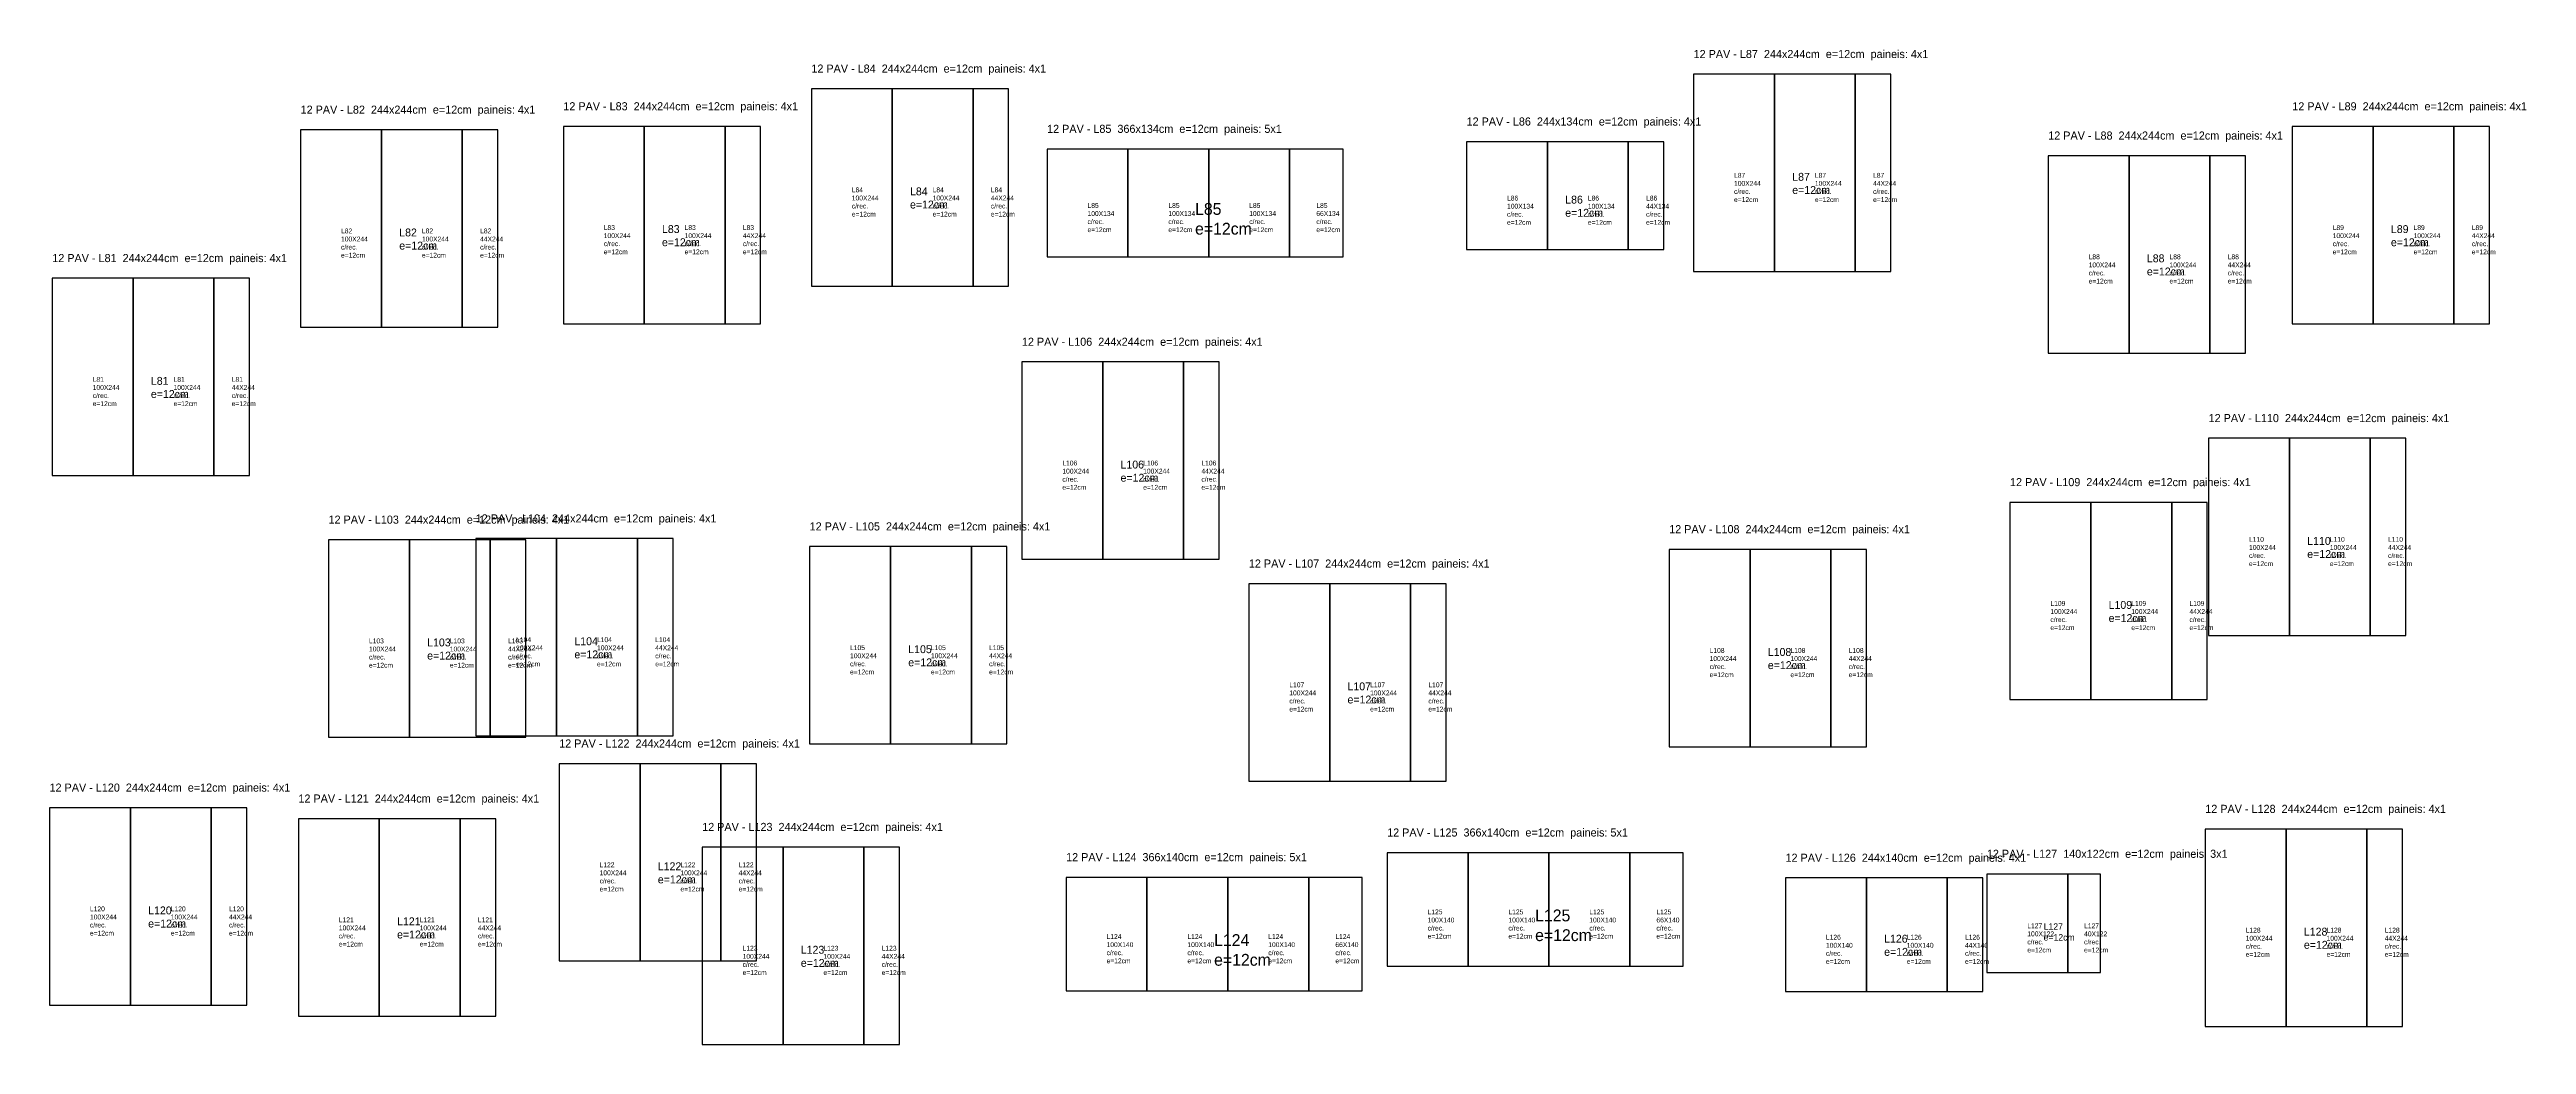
# Model space of a CAD drawing. Header units: metres. Extents: x -8087 to 184, y -3122 to 4551.
# Drawn here: x -7410 to -4347, y 3320 to 4551 of the extents above; entities that cross this region are included whole.
import ezdxf

# ---------------------------------------------------------------- set-up
doc = ezdxf.new("R2010")
doc.units = ezdxf.units.M

msp = doc.modelspace()

# ---------------------------------------------------------------- linework, layer by layer
at = {"layer": 'Contorno'}
for points in [[(-5377.06, 4276.1), (-5133.06, 4276.1), (-5133.06, 4520.1), (-5377.06, 4520.1), (-5377.06, 4276.1)], [(-6468.2, 4258.09), (-6224.2, 4258.09), (-6224.2, 4502.09), (-6468.2, 4502.09), (-6468.2, 4258.09)], [(-7099.91, 4207.3), (-6855.91, 4207.3), (-6855.91, 4451.3), (-7099.91, 4451.3), (-7099.91, 4207.3)], [(-6774.98, 4211.49), (-6530.98, 4211.49), (-6530.98, 4455.49), (-6774.98, 4455.49), (-6774.98, 4211.49)], [(-4636.6, 4211.43), (-4392.6, 4211.43), (-4392.6, 4455.43), (-4636.6, 4455.43), (-4636.6, 4211.43)], [(-6176.66, 4294.07), (-5810.66, 4294.07), (-5810.66, 4427.57), (-6176.66, 4427.57), (-6176.66, 4294.07)], [(-5657.83, 4303.14), (-5413.83, 4303.14), (-5413.83, 4436.64), (-5657.83, 4436.64), (-5657.83, 4303.14)], [(-4938.44, 4175.29), (-4694.44, 4175.29), (-4694.44, 4419.29), (-4938.44, 4419.29), (-4938.44, 4175.29)], [(-7407.07, 4023.76), (-7163.07, 4023.76), (-7163.07, 4267.76), (-7407.07, 4267.76), (-7407.07, 4023.76)], [(-6207.82, 3920.25), (-5963.82, 3920.25), (-5963.82, 4164.25), (-6207.82, 4164.25), (-6207.82, 3920.25)], [(-4740.12, 3825.86), (-4496.12, 3825.86), (-4496.12, 4069.86), (-4740.12, 4069.86), (-4740.12, 3825.86)], [(-4985.74, 3746.66), (-4741.74, 3746.66), (-4741.74, 3990.66), (-4985.74, 3990.66), (-4985.74, 3746.66)], [(-7065.38, 3700.27), (-6821.38, 3700.27), (-6821.38, 3944.27), (-7065.38, 3944.27), (-7065.38, 3700.27)], [(-6883.33, 3701.76), (-6639.33, 3701.76), (-6639.33, 3945.76), (-6883.33, 3945.76), (-6883.33, 3701.76)], [(-6470.36, 3691.91), (-6226.36, 3691.91), (-6226.36, 3935.91), (-6470.36, 3935.91), (-6470.36, 3691.91)], [(-5407.25, 3688.47), (-5163.25, 3688.47), (-5163.25, 3932.47), (-5407.25, 3932.47), (-5407.25, 3688.47)], [(-5927.1, 3645.98), (-5683.1, 3645.98), (-5683.1, 3889.98), (-5927.1, 3889.98), (-5927.1, 3645.98)], [(-6780.12, 3423.45), (-6536.12, 3423.45), (-6536.12, 3667.45), (-6780.12, 3667.45), (-6780.12, 3423.45)], [(-7410.45, 3368.89), (-7166.45, 3368.89), (-7166.45, 3612.89), (-7410.45, 3612.89), (-7410.45, 3368.89)], [(-7102.59, 3355.36), (-6858.59, 3355.36), (-6858.59, 3599.36), (-7102.59, 3599.36), (-7102.59, 3355.36)], [(-4744.23, 3342.59), (-4500.23, 3342.59), (-4500.23, 3586.59), (-4744.23, 3586.59), (-4744.23, 3342.59)], [(-6603.26, 3320.22), (-6359.26, 3320.22), (-6359.26, 3564.22), (-6603.26, 3564.22), (-6603.26, 3320.22)], [(-5756.07, 3416.87), (-5390.07, 3416.87), (-5390.07, 3557.37), (-5756.07, 3557.37), (-5756.07, 3416.87)], [(-6153.12, 3386.38), (-5787.12, 3386.38), (-5787.12, 3526.88), (-6153.12, 3526.88), (-6153.12, 3386.38)], [(-5263.39, 3385.63), (-5019.39, 3385.63), (-5019.39, 3526.13), (-5263.39, 3526.13), (-5263.39, 3385.63)], [(-5014.35, 3409.02), (-4873.85, 3409.02), (-4873.85, 3531.02), (-5014.35, 3531.02), (-5014.35, 3409.02)]]:
    msp.add_lwpolyline(points, close=True, dxfattribs=at)
at = {"layer": 'Paineis'}
for points in [[(-5377.06, 4276.1), (-5277.06, 4276.1), (-5277.06, 4520.1), (-5377.06, 4520.1)], [(-5277.06, 4276.1), (-5177.06, 4276.1), (-5177.06, 4520.1), (-5277.06, 4520.1)], [(-5177.06, 4276.1), (-5133.06, 4276.1), (-5133.06, 4520.1), (-5177.06, 4520.1)], [(-6468.2, 4258.09), (-6368.2, 4258.09), (-6368.2, 4502.09), (-6468.2, 4502.09)], [(-6368.2, 4258.09), (-6268.2, 4258.09), (-6268.2, 4502.09), (-6368.2, 4502.09)], [(-6268.2, 4258.09), (-6224.2, 4258.09), (-6224.2, 4502.09), (-6268.2, 4502.09)], [(-7099.91, 4207.3), (-6999.91, 4207.3), (-6999.91, 4451.3), (-7099.91, 4451.3)], [(-6999.91, 4207.3), (-6899.91, 4207.3), (-6899.91, 4451.3), (-6999.91, 4451.3)], [(-6899.91, 4207.3), (-6855.91, 4207.3), (-6855.91, 4451.3), (-6899.91, 4451.3)], [(-6774.98, 4211.49), (-6674.98, 4211.49), (-6674.98, 4455.49), (-6774.98, 4455.49)], [(-6674.98, 4211.49), (-6574.98, 4211.49), (-6574.98, 4455.49), (-6674.98, 4455.49)], [(-6574.98, 4211.49), (-6530.98, 4211.49), (-6530.98, 4455.49), (-6574.98, 4455.49)], [(-4636.6, 4211.43), (-4536.6, 4211.43), (-4536.6, 4455.43), (-4636.6, 4455.43)], [(-4536.6, 4211.43), (-4436.6, 4211.43), (-4436.6, 4455.43), (-4536.6, 4455.43)], [(-4436.6, 4211.43), (-4392.6, 4211.43), (-4392.6, 4455.43), (-4436.6, 4455.43)], [(-6176.66, 4294.07), (-6076.66, 4294.07), (-6076.66, 4427.57), (-6176.66, 4427.57)], [(-6076.66, 4294.07), (-5976.66, 4294.07), (-5976.66, 4427.57), (-6076.66, 4427.57)], [(-5976.66, 4294.07), (-5876.66, 4294.07), (-5876.66, 4427.57), (-5976.66, 4427.57)], [(-5876.66, 4294.07), (-5810.66, 4294.07), (-5810.66, 4427.57), (-5876.66, 4427.57)], [(-5657.83, 4303.14), (-5557.83, 4303.14), (-5557.83, 4436.64), (-5657.83, 4436.64)], [(-5557.83, 4303.14), (-5457.83, 4303.14), (-5457.83, 4436.64), (-5557.83, 4436.64)], [(-5457.83, 4303.14), (-5413.83, 4303.14), (-5413.83, 4436.64), (-5457.83, 4436.64)], [(-4938.44, 4175.29), (-4838.44, 4175.29), (-4838.44, 4419.29), (-4938.44, 4419.29)], [(-4838.44, 4175.29), (-4738.44, 4175.29), (-4738.44, 4419.29), (-4838.44, 4419.29)], [(-4738.44, 4175.29), (-4694.44, 4175.29), (-4694.44, 4419.29), (-4738.44, 4419.29)], [(-7407.07, 4023.76), (-7307.07, 4023.76), (-7307.07, 4267.76), (-7407.07, 4267.76)], [(-7307.07, 4023.76), (-7207.07, 4023.76), (-7207.07, 4267.76), (-7307.07, 4267.76)], [(-7207.07, 4023.76), (-7163.07, 4023.76), (-7163.07, 4267.76), (-7207.07, 4267.76)], [(-6207.82, 3920.25), (-6107.82, 3920.25), (-6107.82, 4164.25), (-6207.82, 4164.25)], [(-6107.82, 3920.25), (-6007.82, 3920.25), (-6007.82, 4164.25), (-6107.82, 4164.25)], [(-6007.82, 3920.25), (-5963.82, 3920.25), (-5963.82, 4164.25), (-6007.82, 4164.25)], [(-4740.12, 3825.86), (-4640.12, 3825.86), (-4640.12, 4069.86), (-4740.12, 4069.86)], [(-4640.12, 3825.86), (-4540.12, 3825.86), (-4540.12, 4069.86), (-4640.12, 4069.86)], [(-4540.12, 3825.86), (-4496.12, 3825.86), (-4496.12, 4069.86), (-4540.12, 4069.86)], [(-4985.74, 3746.66), (-4885.74, 3746.66), (-4885.74, 3990.66), (-4985.74, 3990.66)], [(-4885.74, 3746.66), (-4785.74, 3746.66), (-4785.74, 3990.66), (-4885.74, 3990.66)], [(-4785.74, 3746.66), (-4741.74, 3746.66), (-4741.74, 3990.66), (-4785.74, 3990.66)], [(-7065.38, 3700.27), (-6965.38, 3700.27), (-6965.38, 3944.27), (-7065.38, 3944.27)], [(-6965.38, 3700.27), (-6865.38, 3700.27), (-6865.38, 3944.27), (-6965.38, 3944.27)], [(-6883.33, 3701.76), (-6783.33, 3701.76), (-6783.33, 3945.76), (-6883.33, 3945.76)], [(-6865.38, 3700.27), (-6821.38, 3700.27), (-6821.38, 3944.27), (-6865.38, 3944.27)], [(-6783.33, 3701.76), (-6683.33, 3701.76), (-6683.33, 3945.76), (-6783.33, 3945.76)], [(-6683.33, 3701.76), (-6639.33, 3701.76), (-6639.33, 3945.76), (-6683.33, 3945.76)], [(-6470.36, 3691.91), (-6370.36, 3691.91), (-6370.36, 3935.91), (-6470.36, 3935.91)], [(-6370.36, 3691.91), (-6270.36, 3691.91), (-6270.36, 3935.91), (-6370.36, 3935.91)], [(-6270.36, 3691.91), (-6226.36, 3691.91), (-6226.36, 3935.91), (-6270.36, 3935.91)], [(-5407.25, 3688.47), (-5307.25, 3688.47), (-5307.25, 3932.47), (-5407.25, 3932.47)], [(-5307.25, 3688.47), (-5207.25, 3688.47), (-5207.25, 3932.47), (-5307.25, 3932.47)], [(-5207.25, 3688.47), (-5163.25, 3688.47), (-5163.25, 3932.47), (-5207.25, 3932.47)], [(-5927.1, 3645.98), (-5827.1, 3645.98), (-5827.1, 3889.98), (-5927.1, 3889.98)], [(-5827.1, 3645.98), (-5727.1, 3645.98), (-5727.1, 3889.98), (-5827.1, 3889.98)], [(-5727.1, 3645.98), (-5683.1, 3645.98), (-5683.1, 3889.98), (-5727.1, 3889.98)], [(-6780.12, 3423.45), (-6680.12, 3423.45), (-6680.12, 3667.45), (-6780.12, 3667.45)], [(-6680.12, 3423.45), (-6580.12, 3423.45), (-6580.12, 3667.45), (-6680.12, 3667.45)], [(-6580.12, 3423.45), (-6536.12, 3423.45), (-6536.12, 3667.45), (-6580.12, 3667.45)], [(-7410.45, 3368.89), (-7310.45, 3368.89), (-7310.45, 3612.89), (-7410.45, 3612.89)], [(-7310.45, 3368.89), (-7210.45, 3368.89), (-7210.45, 3612.89), (-7310.45, 3612.89)], [(-7210.45, 3368.89), (-7166.45, 3368.89), (-7166.45, 3612.89), (-7210.45, 3612.89)], [(-7102.59, 3355.36), (-7002.59, 3355.36), (-7002.59, 3599.36), (-7102.59, 3599.36)], [(-7002.59, 3355.36), (-6902.59, 3355.36), (-6902.59, 3599.36), (-7002.59, 3599.36)], [(-6902.59, 3355.36), (-6858.59, 3355.36), (-6858.59, 3599.36), (-6902.59, 3599.36)], [(-4744.23, 3342.59), (-4644.23, 3342.59), (-4644.23, 3586.59), (-4744.23, 3586.59)], [(-4644.23, 3342.59), (-4544.23, 3342.59), (-4544.23, 3586.59), (-4644.23, 3586.59)], [(-4544.23, 3342.59), (-4500.23, 3342.59), (-4500.23, 3586.59), (-4544.23, 3586.59)], [(-6603.26, 3320.22), (-6503.26, 3320.22), (-6503.26, 3564.22), (-6603.26, 3564.22)], [(-6503.26, 3320.22), (-6403.26, 3320.22), (-6403.26, 3564.22), (-6503.26, 3564.22)], [(-6403.26, 3320.22), (-6359.26, 3320.22), (-6359.26, 3564.22), (-6403.26, 3564.22)], [(-5756.07, 3416.87), (-5656.07, 3416.87), (-5656.07, 3557.37), (-5756.07, 3557.37)], [(-5656.07, 3416.87), (-5556.07, 3416.87), (-5556.07, 3557.37), (-5656.07, 3557.37)], [(-5556.07, 3416.87), (-5456.07, 3416.87), (-5456.07, 3557.37), (-5556.07, 3557.37)], [(-5456.07, 3416.87), (-5390.07, 3416.87), (-5390.07, 3557.37), (-5456.07, 3557.37)], [(-6153.12, 3386.38), (-6053.12, 3386.38), (-6053.12, 3526.88), (-6153.12, 3526.88)], [(-6053.12, 3386.38), (-5953.12, 3386.38), (-5953.12, 3526.88), (-6053.12, 3526.88)], [(-5953.12, 3386.38), (-5853.12, 3386.38), (-5853.12, 3526.88), (-5953.12, 3526.88)], [(-5853.12, 3386.38), (-5787.12, 3386.38), (-5787.12, 3526.88), (-5853.12, 3526.88)], [(-5263.39, 3385.63), (-5163.39, 3385.63), (-5163.39, 3526.13), (-5263.39, 3526.13)], [(-5163.39, 3385.63), (-5063.39, 3385.63), (-5063.39, 3526.13), (-5163.39, 3526.13)], [(-5063.39, 3385.63), (-5019.39, 3385.63), (-5019.39, 3526.13), (-5063.39, 3526.13)], [(-5014.35, 3409.02), (-4914.35, 3409.02), (-4914.35, 3531.02), (-5014.35, 3531.02)], [(-4914.35, 3409.02), (-4873.85, 3409.02), (-4873.85, 3531.02), (-4914.35, 3531.02)]]:
    msp.add_lwpolyline(points, close=True, dxfattribs=at)

# ---------------------------------------------------------------- texts
at = {"layer": 'AUX00', "char_height": 6, "attachment_point": 1}
for s, insert in [('L87\\P100X244\\Pc/rec.\\Pe=12cm', (-5327.06, 4398.1)), ('L87\\P100X244\\Pc/rec.\\Pe=12cm', (-5227.06, 4398.1)), ('L87\\P44X244\\Pc/rec.\\Pe=12cm', (-5155.06, 4398.1)), ('L84\\P100X244\\Pc/rec.\\Pe=12cm', (-6418.2, 4380.09)), ('L84\\P100X244\\Pc/rec.\\Pe=12cm', (-6318.2, 4380.09)), ('L84\\P44X244\\Pc/rec.\\Pe=12cm', (-6246.2, 4380.09)), ('L85\\P100X134\\Pc/rec.\\Pe=12cm', (-6126.66, 4360.82)), ('L85\\P100X134\\Pc/rec.\\Pe=12cm', (-6026.66, 4360.82)), ('L85\\P100X134\\Pc/rec.\\Pe=12cm', (-5926.66, 4360.82)), ('L85\\P66X134\\Pc/rec.\\Pe=12cm', (-5843.66, 4360.82)), ('L86\\P100X134\\Pc/rec.\\Pe=12cm', (-5607.83, 4369.89)), ('L86\\P100X134\\Pc/rec.\\Pe=12cm', (-5507.83, 4369.89)), ('L86\\P44X134\\Pc/rec.\\Pe=12cm', (-5435.83, 4369.89)), ('L82\\P100X244\\Pc/rec.\\Pe=12cm', (-7049.91, 4329.3)), ('L82\\P100X244\\Pc/rec.\\Pe=12cm', (-6949.91, 4329.3)), ('L82\\P44X244\\Pc/rec.\\Pe=12cm', (-6877.91, 4329.3)), ('L83\\P100X244\\Pc/rec.\\Pe=12cm', (-6724.98, 4333.49)), ('L83\\P100X244\\Pc/rec.\\Pe=12cm', (-6624.98, 4333.49)), ('L83\\P44X244\\Pc/rec.\\Pe=12cm', (-6552.98, 4333.49)), ('L89\\P100X244\\Pc/rec.\\Pe=12cm', (-4586.6, 4333.43)), ('L89\\P100X244\\Pc/rec.\\Pe=12cm', (-4486.6, 4333.43)), ('L89\\P44X244\\Pc/rec.\\Pe=12cm', (-4414.6, 4333.43)), ('L88\\P100X244\\Pc/rec.\\Pe=12cm', (-4888.44, 4297.29)), ('L88\\P100X244\\Pc/rec.\\Pe=12cm', (-4788.44, 4297.29)), ('L88\\P44X244\\Pc/rec.\\Pe=12cm', (-4716.44, 4297.29)), ('L81\\P100X244\\Pc/rec.\\Pe=12cm', (-7357.07, 4145.76)), ('L81\\P100X244\\Pc/rec.\\Pe=12cm', (-7257.07, 4145.76)), ('L81\\P44X244\\Pc/rec.\\Pe=12cm', (-7185.07, 4145.76)), ('L106\\P100X244\\Pc/rec.\\Pe=12cm', (-6157.82, 4042.25)), ('L106\\P100X244\\Pc/rec.\\Pe=12cm', (-6057.82, 4042.25)), ('L106\\P44X244\\Pc/rec.\\Pe=12cm', (-5985.82, 4042.25)), ('L110\\P100X244\\Pc/rec.\\Pe=12cm', (-4690.12, 3947.86)), ('L110\\P100X244\\Pc/rec.\\Pe=12cm', (-4590.12, 3947.86)), ('L110\\P44X244\\Pc/rec.\\Pe=12cm', (-4518.12, 3947.86)), ('L109\\P100X244\\Pc/rec.\\Pe=12cm', (-4935.74, 3868.66)), ('L109\\P100X244\\Pc/rec.\\Pe=12cm', (-4835.74, 3868.66)), ('L109\\P44X244\\Pc/rec.\\Pe=12cm', (-4763.74, 3868.66)), ('L103\\P100X244\\Pc/rec.\\Pe=12cm', (-7015.38, 3822.27)), ('L103\\P100X244\\Pc/rec.\\Pe=12cm', (-6915.38, 3822.27)), ('L103\\P44X244\\Pc/rec.\\Pe=12cm', (-6843.38, 3822.27)), ('L104\\P100X244\\Pc/rec.\\Pe=12cm', (-6833.33, 3823.76)), ('L104\\P100X244\\Pc/rec.\\Pe=12cm', (-6733.33, 3823.76)), ('L104\\P44X244\\Pc/rec.\\Pe=12cm', (-6661.33, 3823.76)), ('L105\\P100X244\\Pc/rec.\\Pe=12cm', (-6420.36, 3813.91)), ('L105\\P100X244\\Pc/rec.\\Pe=12cm', (-6320.36, 3813.91)), ('L105\\P44X244\\Pc/rec.\\Pe=12cm', (-6248.36, 3813.91)), ('L108\\P100X244\\Pc/rec.\\Pe=12cm', (-5357.25, 3810.47)), ('L108\\P100X244\\Pc/rec.\\Pe=12cm', (-5257.25, 3810.47)), ('L108\\P44X244\\Pc/rec.\\Pe=12cm', (-5185.25, 3810.47)), ('L107\\P100X244\\Pc/rec.\\Pe=12cm', (-5877.1, 3767.98)), ('L107\\P100X244\\Pc/rec.\\Pe=12cm', (-5777.1, 3767.98)), ('L107\\P44X244\\Pc/rec.\\Pe=12cm', (-5705.1, 3767.98)), ('L122\\P100X244\\Pc/rec.\\Pe=12cm', (-6730.12, 3545.45)), ('L122\\P100X244\\Pc/rec.\\Pe=12cm', (-6630.12, 3545.45)), ('L122\\P44X244\\Pc/rec.\\Pe=12cm', (-6558.12, 3545.45)), ('L120\\P100X244\\Pc/rec.\\Pe=12cm', (-7360.45, 3490.89)), ('L120\\P100X244\\Pc/rec.\\Pe=12cm', (-7260.45, 3490.89)), ('L120\\P44X244\\Pc/rec.\\Pe=12cm', (-7188.45, 3490.89)), ('L121\\P100X244\\Pc/rec.\\Pe=12cm', (-7052.59, 3477.36)), ('L121\\P100X244\\Pc/rec.\\Pe=12cm', (-6952.59, 3477.36)), ('L121\\P44X244\\Pc/rec.\\Pe=12cm', (-6880.59, 3477.36)), ('L125\\P100X140\\Pc/rec.\\Pe=12cm', (-5706.07, 3487.12)), ('L125\\P100X140\\Pc/rec.\\Pe=12cm', (-5606.07, 3487.12)), ('L125\\P100X140\\Pc/rec.\\Pe=12cm', (-5506.07, 3487.12)), ('L125\\P66X140\\Pc/rec.\\Pe=12cm', (-5423.07, 3487.12)), ('L127\\P100X122\\Pc/rec.\\Pe=12cm', (-4964.35, 3470.02)), ('L127\\P40X122\\Pc/rec.\\Pe=12cm', (-4894.1, 3470.02)), ('L128\\P100X244\\Pc/rec.\\Pe=12cm', (-4694.23, 3464.59)), ('L128\\P100X244\\Pc/rec.\\Pe=12cm', (-4594.23, 3464.59)), ('L128\\P44X244\\Pc/rec.\\Pe=12cm', (-4522.23, 3464.59)), ('L123\\P100X244\\Pc/rec.\\Pe=12cm', (-6553.26, 3442.22)), ('L123\\P100X244\\Pc/rec.\\Pe=12cm', (-6453.26, 3442.22)), ('L123\\P44X244\\Pc/rec.\\Pe=12cm', (-6381.26, 3442.22)), ('L124\\P100X140\\Pc/rec.\\Pe=12cm', (-6103.12, 3456.63)), ('L124\\P100X140\\Pc/rec.\\Pe=12cm', (-6003.12, 3456.63)), ('L124\\P100X140\\Pc/rec.\\Pe=12cm', (-5903.12, 3456.63)), ('L124\\P66X140\\Pc/rec.\\Pe=12cm', (-5820.12, 3456.63)), ('L126\\P100X140\\Pc/rec.\\Pe=12cm', (-5213.39, 3455.88)), ('L126\\P100X140\\Pc/rec.\\Pe=12cm', (-5113.39, 3455.88)), ('L126\\P44X140\\Pc/rec.\\Pe=12cm', (-5041.39, 3455.88))]:
    msp.add_mtext(s, dxfattribs=dict(at, insert=insert))
at = {"layer": 'NOMENCLATURA', "char_height": 10, "attachment_point": 1}
for s, insert in [('12 PAV - L87  244x244cm  e=12cm  paineis: 4x1', (-5377.06, 4550.1)), ('12 PAV - L84  244x244cm  e=12cm  paineis: 4x1', (-6468.2, 4532.09)), ('12 PAV - L82  244x244cm  e=12cm  paineis: 4x1', (-7099.91, 4481.3)), ('12 PAV - L83  244x244cm  e=12cm  paineis: 4x1', (-6774.98, 4485.49)), ('12 PAV - L89  244x244cm  e=12cm  paineis: 4x1', (-4636.6, 4485.43)), ('12 PAV - L85  366x134cm  e=12cm  paineis: 5x1', (-6176.66, 4457.57)), ('12 PAV - L86  244x134cm  e=12cm  paineis: 4x1', (-5657.83, 4466.64)), ('12 PAV - L88  244x244cm  e=12cm  paineis: 4x1', (-4938.44, 4449.29)), ('12 PAV - L81  244x244cm  e=12cm  paineis: 4x1', (-7407.07, 4297.76)), ('12 PAV - L106  244x244cm  e=12cm  paineis: 4x1', (-6207.82, 4194.25)), ('12 PAV - L110  244x244cm  e=12cm  paineis: 4x1', (-4740.12, 4099.86)), ('12 PAV - L109  244x244cm  e=12cm  paineis: 4x1', (-4985.74, 4020.66)), ('12 PAV - L103  244x244cm  e=12cm  paineis: 4x1', (-7065.38, 3974.27)), ('12 PAV - L104  244x244cm  e=12cm  paineis: 4x1', (-6883.33, 3975.76)), ('12 PAV - L105  244x244cm  e=12cm  paineis: 4x1', (-6470.36, 3965.91)), ('12 PAV - L108  244x244cm  e=12cm  paineis: 4x1', (-5407.25, 3962.47)), ('12 PAV - L107  244x244cm  e=12cm  paineis: 4x1', (-5927.1, 3919.98)), ('12 PAV - L122  244x244cm  e=12cm  paineis: 4x1', (-6780.12, 3697.45)), ('12 PAV - L120  244x244cm  e=12cm  paineis: 4x1', (-7410.45, 3642.89)), ('12 PAV - L121  244x244cm  e=12cm  paineis: 4x1', (-7102.59, 3629.36)), ('12 PAV - L128  244x244cm  e=12cm  paineis: 4x1', (-4744.23, 3616.59)), ('12 PAV - L123  244x244cm  e=12cm  paineis: 4x1', (-6603.26, 3594.22)), ('12 PAV - L125  366x140cm  e=12cm  paineis: 5x1', (-5756.07, 3587.37)), ('12 PAV - L124  366x140cm  e=12cm  paineis: 5x1', (-6153.12, 3556.88)), ('12 PAV - L126  244x140cm  e=12cm  paineis: 4x1', (-5263.39, 3556.13)), ('12 PAV - L127  140x122cm  e=12cm  paineis: 3x1', (-5014.35, 3561.02))]:
    msp.add_mtext(s, dxfattribs=dict(at, insert=insert))
at = {"layer": 'Texto Secao', "attachment_point": 1}
for s, insert, char_height in [('L87\\Pe=12cm', (-5255.06, 4398.1), 9.76), ('L84\\Pe=12cm', (-6346.2, 4380.09), 9.76), ('L85\\Pe=12cm', (-5993.66, 4360.82), 14.64), ('L86\\Pe=12cm', (-5535.83, 4369.89), 9.76), ('L82\\Pe=12cm', (-6977.91, 4329.3), 9.76), ('L83\\Pe=12cm', (-6652.98, 4333.49), 9.76), ('L89\\Pe=12cm', (-4514.6, 4333.43), 9.76), ('L88\\Pe=12cm', (-4816.44, 4297.29), 9.76), ('L81\\Pe=12cm', (-7285.07, 4145.76), 9.76), ('L106\\Pe=12cm', (-6085.82, 4042.25), 9.76), ('L110\\Pe=12cm', (-4618.12, 3947.86), 9.76), ('L109\\Pe=12cm', (-4863.74, 3868.66), 9.76), ('L103\\Pe=12cm', (-6943.38, 3822.27), 9.76), ('L104\\Pe=12cm', (-6761.33, 3823.76), 9.76), ('L105\\Pe=12cm', (-6348.36, 3813.91), 9.76), ('L108\\Pe=12cm', (-5285.25, 3810.47), 9.76), ('L107\\Pe=12cm', (-5805.1, 3767.98), 9.76), ('L122\\Pe=12cm', (-6658.12, 3545.45), 9.76), ('L120\\Pe=12cm', (-7288.45, 3490.89), 9.76), ('L121\\Pe=12cm', (-6980.59, 3477.36), 9.76), ('L125\\Pe=12cm', (-5573.07, 3487.12), 14.64), ('L127\\Pe=12cm', (-4944.1, 3470.02), 8), ('L128\\Pe=12cm', (-4622.23, 3464.59), 9.76), ('L123\\Pe=12cm', (-6481.26, 3442.22), 9.76), ('L124\\Pe=12cm', (-5970.12, 3456.63), 14.64), ('L126\\Pe=12cm', (-5141.39, 3455.88), 9.76)]:
    msp.add_mtext(s, dxfattribs=dict(at, insert=insert, char_height=char_height))

doc.saveas('drawing.dxf')
